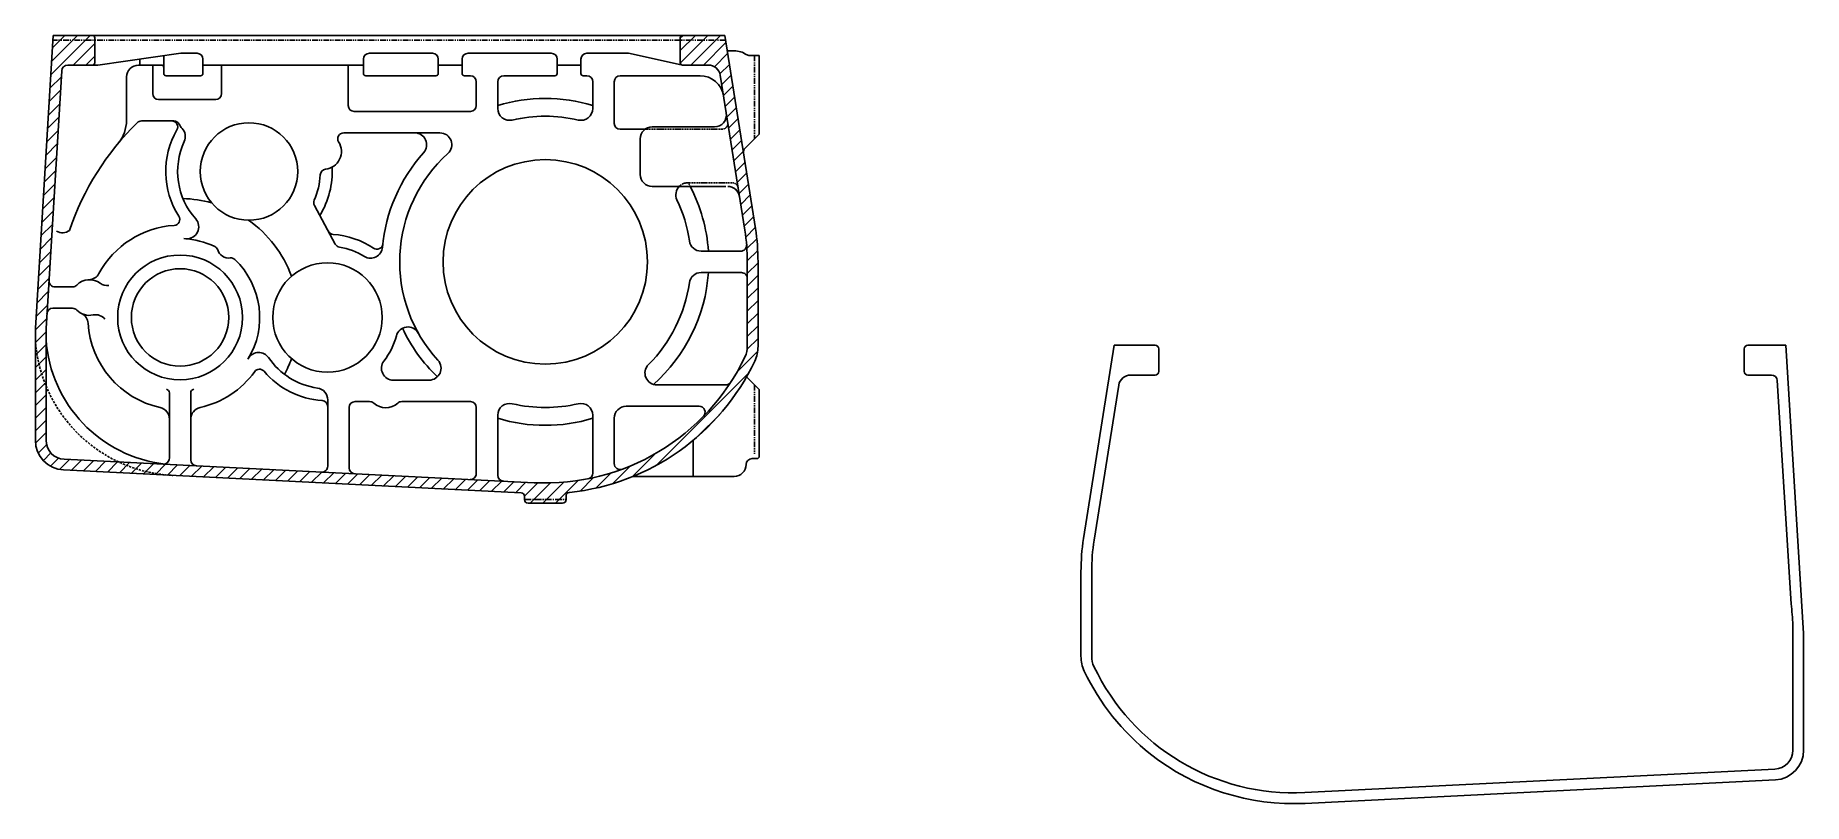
# Model space of a CAD drawing. Header units: millimetres. Extents: x -3508 to 12243, y -3609 to 4092.
# Drawn here: x 3914 to 5402, y -2081 to -1435 of the extents above; entities that cross this region are included whole.
import ezdxf

# ---------------------------------------------------------------- set-up
doc = ezdxf.new("R2010")
doc.units = ezdxf.units.MM
doc.header["$LTSCALE"] = 0.3
for name, pattern in [('CENTER2', [28.575, 19.05, -3.175, 3.175, -3.175]), ('HIDDEN', [9.525, 6.35, -3.175]), ('HIDDEN2', [4.7625, 3.175, -1.5875]), ('PHANTOM2', [31.75, 15.875, -3.175, 3.175, -3.175, 3.175, -3.175])]:
    doc.linetypes.add(name, pattern=pattern)
doc.layers.add('AM_8', color=1, linetype='Continuous', lineweight=25)
for name, color, linetype in [('center', 1, 'CENTER2'), ('CHAIN ...', 8, 'PHANTOM2'), ('h', 4, 'HIDDEN'), ('hidden', 4, 'HIDDEN2')]:
    doc.layers.add(name, color=color, linetype=linetype)

msp = doc.modelspace()

# ---------------------------------------------------------------- hatches: boundary and pattern name
at = {"layer": 'AM_8'}
h = msp.add_hatch(dxfattribs=at)
h.set_pattern_fill('_U', color=256, scale=7.5, angle=45, style=0, pattern_type=0)
h.set_pattern_definition([(45, (0, -1418.062), (-5.303301, 5.303301), [])])
h.paths.add_polyline_path([(3962.4845, -1434.9137), (3929.4845, -1434.9137), (3929.2409, -1438.9137), (3964.4845, -1438.9137), (3964.4845, -1436.9137, 0.414213562)])
h.paths.add_polyline_path([(4495.1195, -1438.9137), (4456.9845, -1438.9137), (4456.9845, -1457.9137, 0.414213562), (4458.9845, -1459.9137), (4480.8028, -1459.9137, -0.368818829), (4490.6791, -1468.3459), (4511.3821, -1598.7603, -0.039378838), (4513.4845, -1625.4137), (4522.4845, -1625.4137, 0.039378838), (4520.2708, -1597.3493)])
h.paths.add_polyline_path([(4494.4845, -1434.9137), (4458.9845, -1434.9137, 0.414213562), (4456.9845, -1436.9137), (4456.9845, -1438.9137), (4495.1195, -1438.9137)])
h.paths.add_polyline_path([(4343.4845, -1825.4137), (4325.9845, -1825.4137, 0.414213562), (4328.9845, -1828.4137), (4343.4845, -1828.4137)])
h.paths.add_polyline_path([(4360.9845, -1825.4137), (4343.4845, -1825.4137), (4343.4845, -1828.4137), (4357.9845, -1828.4137, 0.414213562)])
h.paths.add_polyline_path([(4036.2345, -1796.3045), (3984.6676, -1793.7297, 0.096929878), (4030.1507, -1805.0119), (4036.2345, -1805.3157)])
h.paths.add_polyline_path([(4036.2345, -1796.3045), (4036.2345, -1805.3157), (4160.2345, -1811.507), (4160.2345, -1802.4958)])
h.paths.add_polyline_path([(4160.2345, -1802.4958), (4160.2345, -1811.507), (4323.0036, -1819.634, -0.412350411), (4325.9845, -1822.6339), (4325.9845, -1825.4137), (4343.4845, -1825.4137), (4343.4845, -1811.4137, -0.012472745), (4334.2091, -1811.1823)])
h.paths.add_polyline_path([(4519.6893, -1708.9413, 0.111119581), (4522.4845, -1696.5193), (4522.4845, -1625.4137), (4513.4845, -1625.4137), (4513.4845, -1638.9895, -0.042500874), (4513.4845, -1639.8379), (4513.4845, -1696.5193, -0.111119581), (4511.5568, -1705.0862, -0.289757255), (4343.4845, -1811.4137), (4343.4845, -1825.4137), (4360.9845, -1825.4137), (4360.9845, -1822.3387, -0.408582649), (4363.9267, -1819.3392, 0.261505044)])
h.paths.add_polyline_path([(3926.8971, -1625.4137), (3917.8804, -1625.4137), (3914.4845, -1681.1637), (3914.4845, -1690.9699, 0.08215483), (3923.4845, -1729.7624), (3923.4845, -1681.4376)])
h.paths.add_polyline_path([(3923.4845, -1729.7624, -0.08215483), (3914.4845, -1690.9699), (3914.4845, -1775.4538, 0.39967594), (3938.2378, -1800.4227), (4030.1507, -1805.0119, -0.096929878), (3984.6676, -1793.7297), (3938.6866, -1791.4339, -0.39967594), (3923.4845, -1775.4538)])
edge = h.paths.add_edge_path()
edge.add_line((3962.4845, -1459.9137), (3941.683, -1459.9137))
edge.add_arc((3941.683, -1464.9137), 5, 90, 176.5142088)
edge.add_line((3936.6923, -1464.6097), (3926.8971, -1625.4137))
edge.add_line((3926.8971, -1625.4137), (3917.8804, -1625.4137))
edge.add_line((3917.8804, -1625.4137), (3929.2409, -1438.9137))
edge.add_line((3929.2409, -1438.9137), (3964.4845, -1438.9137))
edge.add_line((3964.4845, -1438.9137), (3964.4845, -1457.9137))
edge.add_arc((3962.4845, -1457.9137), 2, 270, 360, ccw=False)

# ---------------------------------------------------------------- linework, layer by layer
for p, q in [((3929.4845, -1434.9137), (3914.4845, -1681.1637)), ((4494.4845, -1434.9137), (3929.4845, -1434.9137)), ((3964.4845, -1436.9137), (3964.4845, -1457.9137)), ((4456.9845, -1436.9137), (4456.9845, -1457.9137)), ((4494.4845, -1434.9137), (4520.2708, -1597.3493)), ((3966.9051, -1459.9137), (4036.9051, -1449.9137)), ((4002.4845, -1454.8309), (4002.4845, -1459.9137)), ((4022.4845, -1451.9738), (4022.4845, -1466.9137)), ((4022.4845, -1451.9738), (4022.4845, -1466.9137)), ((4022.4845, -1451.9738), (4022.4845, -1466.9137)), ((4050.4845, -1449.9137), (4036.9051, -1449.9137)), ((4055.4845, -1454.9137), (4055.4845, -1466.9137)), ((4190.4845, -1454.9137), (4190.4845, -1466.9137)), ((4248.4845, -1449.9137), (4195.4845, -1449.9137)), ((4253.4845, -1454.9137), (4253.4845, -1466.9137)), ((4273.4845, -1454.9137), (4273.4845, -1466.9137)), ((4348.4845, -1449.9137), (4278.4845, -1449.9137)), ((4353.4845, -1454.9137), (4353.4845, -1466.9137)), ((4373.4845, -1454.9137), (4373.4845, -1466.9137)), ((4413.4845, -1449.9137), (4378.4845, -1449.9137)), ((4413.4845, -1449.9137), (4457.9179, -1459.6056)), ((4502.4845, -1447.9137), (4496.3875, -1447.9137)), ((4523.4845, -1451.9137), (4515.446, -1451.9137)), ((4523.4845, -1451.9137), (4523.4845, -1517.9137)), ((3936.6923, -1464.6097), (3923.4845, -1681.4376)), ((3966.9051, -1459.9137), (3941.683, -1459.9137)), ((3991.1845, -1469.9137), (3991.1845, -1506.4528)), ((4020.4845, -1459.9137), (4001.1845, -1459.9137)), ((4013.1845, -1459.9137), (4013.1845, -1483.9137)), ((4053.4845, -1468.9137), (4024.4845, -1468.9137)), ((4190.4845, -1459.9137), (4055.4845, -1459.9137)), ((4071.1845, -1483.9137), (4071.1845, -1459.9137)), ((4177.6845, -1459.9137), (4177.6845, -1493.9137)), ((4251.4845, -1468.9137), (4192.4845, -1468.9137)), ((4273.4845, -1459.9137), (4253.4845, -1459.9137)), ((4280.4845, -1468.9137), (4275.4845, -1468.9137)), ((4351.4845, -1468.9137), (4308.4845, -1468.9137)), ((4373.4845, -1459.9137), (4353.4845, -1459.9137)), ((4378.4845, -1468.9137), (4375.4845, -1468.9137)), ((4473.6937, -1468.9137), (4406.4845, -1468.9137)), ((4458.9845, -1459.9137), (4480.8028, -1459.9137)), ((4490.6791, -1468.3459), (4511.3821, -1598.7603)), ((4285.4845, -1473.9137), (4285.4845, -1493.9137)), ((4303.4845, -1473.9137), (4303.4845, -1496.3546)), ((4383.4845, -1473.9137), (4383.4845, -1496.3546)), ((4401.4845, -1473.9137), (4401.4845, -1508.9137)), ((4066.1845, -1488.9137), (4018.1845, -1488.9137)), ((4280.4845, -1498.9137), (4182.4845, -1498.9137)), ((4030.9747, -1506.9137), (4003.7227, -1506.9137)), ((4254.8617, -1516.9137), (4173.8814, -1516.9137)), ((4427.3837, -1513.9137), (4406.4845, -1513.9137)), ((4433.3837, -1511.9137), (4485.8827, -1511.9137)), ((4423.3837, -1521.9137), (4423.3837, -1551.9137)), ((4523.4845, -1517.9137), (4511.6307, -1529.7675)), ((4423.3837, -1536.9137), (4423.3837, -1536.9137)), ((4433.3837, -1561.9137), (4495.3368, -1561.9137)), ((4149.2831, -1577.947), (4166.7786, -1610.4614)), ((4507.8895, -1616.4137), (4474.6152, -1616.4137)), ((4508.5025, -1634.4137), (4474.6152, -1634.4137)), ((4513.4845, -1625.4137), (4513.4845, -1696.5193)), ((4522.4845, -1625.4137), (4522.4845, -1696.5193)), ((3945.7817, -1646.4137), (3930.9318, -1646.4137)), ((3945.7817, -1664.4137), (3929.2262, -1664.4137)), ((3914.4845, -1681.1637), (3914.4845, -1775.4538)), ((3923.4845, -1681.1637), (3923.4845, -1775.4538)), ((4822.1857, -1695.6012), (4796.3995, -1858.0367)), ((4822.1857, -1695.6012), (4856.6857, -1695.6012)), ((5355.1857, -1695.6012), (5387.1857, -1695.6012)), ((5387.1857, -1695.6012), (5402.1857, -1938.0813)), ((4859.6857, -1698.6012), (4859.6857, -1717.6012)), ((5352.1857, -1698.6012), (5352.1857, -1717.6012)), ((4245.7917, -1724.9255), (4215.655, -1724.9255)), ((4523.4845, -1732.9137), (4512.77, -1722.1992)), ((4856.6857, -1720.6012), (4835.8675, -1720.6012)), ((5355.1857, -1720.6012), (5375.0148, -1720.6012)), ((5380.0053, -1725.2924), (5391.6227, -1913.0919)), ((4027.2345, -1735.5376), (4027.2345, -1790.5992)), ((4045.2345, -1735.5376), (4045.2345, -1791.9973)), ((4495.3356, -1728.9137), (4437.3674, -1728.9137)), ((4523.4845, -1732.9137), (4523.4845, -1788.9137)), ((4825.9912, -1729.0333), (4805.2882, -1859.4478)), ((4160.4845, -1741.4814), (4160.4845, -1797.2524)), ((4178.4845, -1747.9255), (4178.4845, -1798.6504)), ((4195.7405, -1742.9255), (4183.4845, -1742.9255)), ((4280.4845, -1742.9255), (4222.7285, -1742.9255)), ((4285.4845, -1747.9255), (4285.4845, -1803.4936)), ((4303.4845, -1754.4728), (4303.4845, -1804.8916)), ((4383.4845, -1754.4728), (4383.4845, -1802.9975)), ((4472.9401, -1746.9137), (4411.4845, -1746.9137)), ((4401.4845, -1756.9137), (4401.4845, -1795.0958)), ((4467.9845, -1775.4962), (4467.9845, -1805.9137)), ((4334.2091, -1811.1823), (3938.6866, -1791.4339)), ((4521.4856, -1790.9137), (4517.4845, -1790.9137)), ((4521.4856, -1790.9137), (4517.4845, -1790.9137)), ((4521.4845, -1790.9137), (4517.4845, -1790.9137)), ((4521.4845, -1790.9137), (4517.4845, -1790.9137)), ((4323.2643, -1819.647), (3938.2378, -1800.4227)), ((4494.4845, -1805.9137), (4417.2731, -1805.9137)), ((4502.4845, -1805.9137), (4417.2731, -1805.9137)), ((4325.9845, -1825.4137), (4325.9845, -1822.6339)), ((4357.9845, -1828.4137), (4328.9845, -1828.4137)), ((4360.9845, -1825.4137), (4360.9845, -1822.3387)), ((4794.1857, -1886.0722), (4794.1857, -1957.2067)), ((4803.1857, -1886.1012), (4803.1857, -1957.2067)), ((5393.1857, -2036.1413), (5393.1857, -1931.1537)), ((5402.1857, -2036.1413), (5402.1857, -1938.0813)), ((4982.4611, -2071.8697), (5377.9836, -2052.1214)), ((4982.9099, -2080.8585), (5378.4324, -2061.1102))]:
    msp.add_line(p, q)
for centre, radius in [((4094.1845, -1549.4137), 41), ((4343.4845, -1625.4137), 86), ((4036.2345, -1672.1637), 52.5), ((4036.2345, -1672.1637), 41), ((4160.2345, -1672.1637), 46)]:
    msp.add_circle(centre, radius)
for centre, radius, start, end in [((3962.4845, -1436.9137), 2, 0, 90), ((4458.9845, -1436.9137), 2, 90, 180), ((3962.4845, -1457.9137), 2, 270, 0), ((4050.4845, -1454.9137), 5, 0, 90), ((4195.4845, -1454.9137), 5, 90, 180), ((4248.4845, -1454.9137), 5, 0, 90), ((4278.4845, -1454.9137), 5, 90, 180), ((4348.4845, -1454.9137), 5, 0, 90), ((4378.4845, -1454.9137), 5, 90, 180), ((4458.9845, -1457.9137), 2, 180, 270), ((4502.4845, -1465.9137), 18, 55.6988472, 90), ((4515.446, -1446.9137), 5, 235.6988472, 270), ((3941.683, -1464.9137), 5, 90, 176.5142088), ((4001.1845, -1469.9137), 10, 90, 180), ((4020.4845, -1461.9137), 2, 0, 90), ((4024.4845, -1466.9137), 2, 180, 270), ((4053.4845, -1466.9137), 2, 270, 0), ((4192.4845, -1466.9137), 2, 180, 270), ((4251.4845, -1466.9137), 2, 270, 0), ((4275.4845, -1466.9137), 2, 180, 270), ((4280.4845, -1473.9137), 5, 0, 90), ((4308.4845, -1473.9137), 5, 90, 180), ((4351.4845, -1466.9137), 2, 270, 0), ((4375.4845, -1466.9137), 2, 180, 270), ((4378.4845, -1473.9137), 5, 0, 90), ((4406.4845, -1473.9137), 5, 90, 180), ((4473.6937, -1488.9137), 20, 9.0203041, 90), ((4480.8028, -1469.9137), 10, 9.0203041, 90), ((4018.1845, -1483.9137), 5, 180, 270), ((4066.1845, -1483.9137), 5, 270, 0), ((4182.6845, -1493.9137), 5, 180, 270), ((4280.4845, -1493.9137), 5, 270, 0), ((4343.4845, -1625.4137), 137.5, 73.0876102, 106.9123898), ((4313.4845, -1496.3546), 10, 180, 283.0861048), ((4373.4845, -1496.3546), 10, 256.9138952, 0), ((4485.8827, -1501.9137), 10, 270, 9.0203041), ((4160.2345, -1672.1637), 229, 134.3238631, 161.3411167), ((3961.1845, -1506.4528), 30, 320.2223201, 0), ((4003.7227, -1511.9137), 5, 90, 134.3238631), ((4094.1845, -1549.4137), 70, 150, 212.5200346), ((4029.2326, -1511.9137), 5, 330, 90), ((4030.9747, -1511.9137), 5, 27.0649342, 90), ((4048.7845, -1502.8137), 15, 207.0649342, 223.5079912), ((4030.6526, -1520.0251), 10, 335.175688, 43.5079912), ((4173.8814, -1521.9137), 5, 90, 212.2651487), ((4233.6938, -1526.9137), 10, 318.1027669, 90), ((4254.8617, -1526.9137), 10, 311.9784687, 90), ((4254.8617, -1526.9137), 10, 311.9784687, 90), ((4343.4845, -1625.4137), 122.5, 76.9138952, 103.0861048), ((4406.4845, -1508.9137), 5, 180, 270), ((4433.3837, -1521.9137), 10, 90, 180), ((4094.1845, -1549.4137), 60, 155.175688, 221.7420888), ((4156.9697, -1532.5905), 15, 276.1501169, 32.2651487), ((4515.1662, -1533.3031), 5, 135, 189.0203041), ((4094.1845, -1549.7492), 70, 328.4344328, 3.232677), ((4343.4845, -1625.4137), 137.5, 138.1027669, 174.9111381), ((4343.4845, -1625.4137), 122.5, 131.9784687, 222.497715), ((4094.1845, -1549.4137), 60, 336.2639247, 357.3002338), ((4159.1124, -1552.4754), 5, 96.1501169, 177.3002338), ((4433.3837, -1551.9137), 10, 180, 270), ((4463.3344, -1568.9137), 10, 135.572996, 205.2402672), ((4343.4845, -1625.4137), 137.5, 3.7529523, 27.5044938), ((4496.995, -1571.9137), 10, 9.0203041, 90), ((4036.2345, -1672.1637), 100, 20.2976397, 20.2976397), ((4036.2345, -1672.1637), 100, 74.6193394, 88.6003938), ((4153.6861, -1575.5778), 5, 156.2639247, 208.2840523), ((4343.4845, -1625.4137), 122.5, 8.2444192, 25.2402672), ((4030.9442, -1589.7333), 5, 273.6721234, 32.5200346), ((4041.9541, -1596.0182), 10, 265.7043848, 41.7420888), ((4036.2345, -1672.1637), 100, 20.2976397, 54.8368785), ((3937.2531, -1590.8938), 10.0148, 240.235847, 306.9325567), ((4036.2345, -1672.1637), 77.6, 93.6721234, 151.5472658), ((4036.2345, -1672.1637), 66.36, 63.9725294, 87.2692912), ((4165.3969, -1597.3416), 5, 208.2840523, 266.0530996), ((4160.2345, -1672.1637), 70, 56.3014773, 86.0530996), ((4343.4845, -1625.4137), 170, 0, 9.0203041), ((4343.4845, -1625.4137), 179, 0, 9.0203041), ((4063.1594, -1617.0266), 5, 18.7747269, 63.9725294), ((4077.3613, -1612.1989), 10, 198.7747269, 275.6722293), ((4171.1816, -1608.0922), 5, 208.2840523, 260.3041798), ((4160.2345, -1672.1637), 60, 58.7334652, 80.3041798), ((4196.5659, -1612.3303), 10, 238.7334652, 354.9111381), ((4201.8462, -1609.7661), 5, 236.3014773, 353.6957551), ((4474.6152, -1606.4137), 10, 188.2444192, 270), ((4507.8895, -1611.4137), 5, 270, 4.8673122), ((3959.2157, -1630.4281), 10, 271.94576, 331.5472658), ((4078.8438, -1627.1254), 5, 46.5874094, 95.6722293), ((4036.2345, -1672.1637), 67, 328.277516, 46.5874094), ((4343.4845, -1625.4137), 137.5, 311.4402931, 356.2470477), ((4474.6152, -1644.4137), 10, 90, 171.7555808), ((4508.5025, -1639.4137), 5, 355.1326878, 90), ((3930.9318, -1641.4137), 5, 176.5142088, 270), ((3945.7817, -1641.4137), 5, 270, 315.572996), ((3960.0645, -1655.4137), 15, 53.4512373, 135.572996), ((3974.9522, -1635.3299), 10, 233.4512373, 277.0895465), ((4343.4845, -1625.4137), 122.5, 315.1170803, 351.7555808), ((3929.2262, -1669.4137), 5, 90, 176.5142088), ((3945.7817, -1669.4137), 5, 44.427004, 90), ((3960.0645, -1655.4137), 15, 224.427004, 281.7445446), ((3948.8121, -1677.7382), 10, 3.6485161, 63.250022), ((4036.2345, -1672.1637), 77.6, 183.6485161, 257.4732748), ((3965.1532, -1679.8903), 10, 38.9300544, 101.7445446), ((4227.8814, -1690.1607), 10, 29.2523421, 165.1019103), ((4036.2345, -1683.1637), 113, 183.8119595, 263.5191552), ((4160.2345, -1672.1637), 60, 322.3466265, 345.1019103), ((4343.4845, -1625.4137), 132.5, 204.9271054, 226.8229517), ((4856.6857, -1698.6012), 3, 0, 90), ((5355.1857, -1698.6012), 3, 90, 180), ((4102.3837, -1711.5754), 10, 34.2652327, 149.2134905), ((4160.2345, -1672.1637), 60, 214.2652327, 261.9934843), ((4036.2345, -1672.1637), 100, 331.4097613, 339.7023603), ((4215.655, -1714.9255), 10, 142.3466265, 270), ((4245.7917, -1714.9255), 10, 270, 42.497715), ((4343.4845, -1625.4137), 186, 267.1416057, 334.6373156), ((4343.4845, -1625.4137), 195, 276.003651, 334.6373156), ((4493.4845, -1696.5193), 20, 334.6373156, 0), ((4493.4845, -1696.5193), 29, 334.6373156, 0), ((4036.2345, -1672.1637), 77.6, 282.5267252, 324.005752), ((4103.0642, -1720.708), 5, 40.3351882, 144.005752), ((4160.2345, -1672.1637), 70, 220.3351882, 266.3688374), ((4437.3674, -1718.9137), 10, 135.1170803, 270), ((4835.8675, -1730.6012), 10, 90, 170.9796959), ((4856.6857, -1717.6012), 3, 270, 0), ((5355.1857, -1717.6012), 3, 180, 270), ((5375.0148, -1725.6012), 5, 3.539849, 90), ((4024.2345, -1735.5376), 3, 0, 79.2778476), ((4048.2345, -1735.5376), 3, 100.7221524, 180), ((4150.4845, -1741.4814), 10, 0, 81.9934843), ((4495.3356, -1723.9137), 5, 270, 327.0300641), ((4017.2345, -1757.6784), 10, 0, 77.4732748), ((4055.2345, -1757.6784), 10, 102.5267252, 180), ((4155.4845, -1747.0131), 5, 0, 86.3688374), ((4183.4845, -1747.9255), 5, 90, 180), ((4195.7405, -1747.9255), 5, 47.5689939, 90), ((4209.2345, -1733.1637), 15, 227.5689939, 312.4310061), ((4222.7285, -1747.9255), 5, 90, 132.4310061), ((4280.4845, -1747.9255), 5, 0, 90), ((4313.4845, -1754.4728), 10, 76.9138952, 180), ((4343.4845, -1625.4137), 122.5, 256.9138952, 283.0861048), ((4373.4845, -1754.4728), 10, 0, 103.0861048), ((4411.4845, -1756.9137), 10, 90, 180), ((4472.9401, -1751.9137), 5, 315.661581, 90), ((4343.4845, -1625.4137), 137.5, 253.0876102, 286.9123898), ((3939.4845, -1775.4538), 25, 180, 267.1416057), ((3939.4845, -1775.4538), 16, 180, 267.1416057), ((4022.2345, -1790.5992), 5, 267.1416057, 0), ((4050.2345, -1791.9973), 5, 180, 267.1416057), ((4155.4845, -1797.2524), 5, 267.1416057, 0), ((4183.4845, -1798.6504), 5, 180, 267.1416057), ((4406.4845, -1795.0958), 5, 180, 290.3690868), ((4502.4845, -1795.9137), 10, 270, 0), ((4517.4845, -1795.9137), 5, 90, 180), ((4521.4845, -1788.9137), 2, 270, 0), ((4280.4845, -1803.4936), 5, 267.1416057, 0), ((4308.4845, -1804.8916), 5, 180, 267.1416057), ((4378.4845, -1802.9975), 5, 281.1495289, 0), ((4322.9845, -1822.6339), 3, 0, 87.139724), ((4328.9845, -1825.4137), 3, 180, 270), ((4357.9845, -1825.4137), 3, 270, 0), ((4363.9845, -1822.3387), 3, 96.003651, 180), ((4973.1857, -1886.1012), 179, 170.9796959, 180.0092612), ((4973.1857, -1886.1012), 170, 170.9796959, 180), ((5164.4357, -1941.8512), 229, 2.6774882, 7.2146165), ((4823.1857, -1957.2067), 29, 180, 205.3626863), ((4823.1857, -1957.2067), 20, 180, 205.3626844), ((4973.1857, -1886.1012), 195, 205.3626863, 231.8335077), ((4973.1857, -1886.1012), 186, 205.3626844, 272.8583946), ((5377.1857, -2036.1413), 16, 272.8583946, 0), ((5377.1857, -2036.1413), 25, 272.8583946, 0), ((4973.1857, -1886.1012), 195, 231.8335077, 272.8583946)]:
    msp.add_arc(centre, radius, start, end)
at = {"layer": 'center'}
msp.add_line((4325.9845, -1825.4137), (4360.9845, -1825.4137), dxfattribs=at)
at = {"layer": 'CHAIN ...'}
for p, q in [((4494.9974, -1438.9137), (3929.2172, -1438.9137)), ((4519.4845, -1451.9137), (4519.4845, -1521.9137)), ((4519.4845, -1728.9137), (4519.4845, -1786.9137)), ((4519.4845, -1728.9137), (4519.4845, -1786.9137))]:
    msp.add_line(p, q, dxfattribs=at)
at = {"layer": 'h'}
msp.add_arc((4036.2345, -1683.1637), 122, 183.6686111, 267.1420746, dxfattribs=at)
at = {"layer": 'hidden'}
for p, q in [((4438.5858, -1513.9137), (4427.3837, -1513.9137)), ((4492.0565, -1513.9137), (4438.5858, -1513.9137)), ((4500.7877, -1558.9137), (4463.3344, -1558.9137))]:
    msp.add_line(p, q, dxfattribs=at)
for centre, radius, start, end in [((4492.0565, -1508.9137), 5, 270, 9.0203041), ((4463.3344, -1568.9137), 10, 90, 135.572996), ((4343.4845, -1625.4137), 137.5, 27.5044938, 28.9231692), ((4500.7877, -1563.9137), 5, 9.0203041, 90)]:
    msp.add_arc(centre, radius, start, end, dxfattribs=at)

doc.saveas('drawing.dxf')
